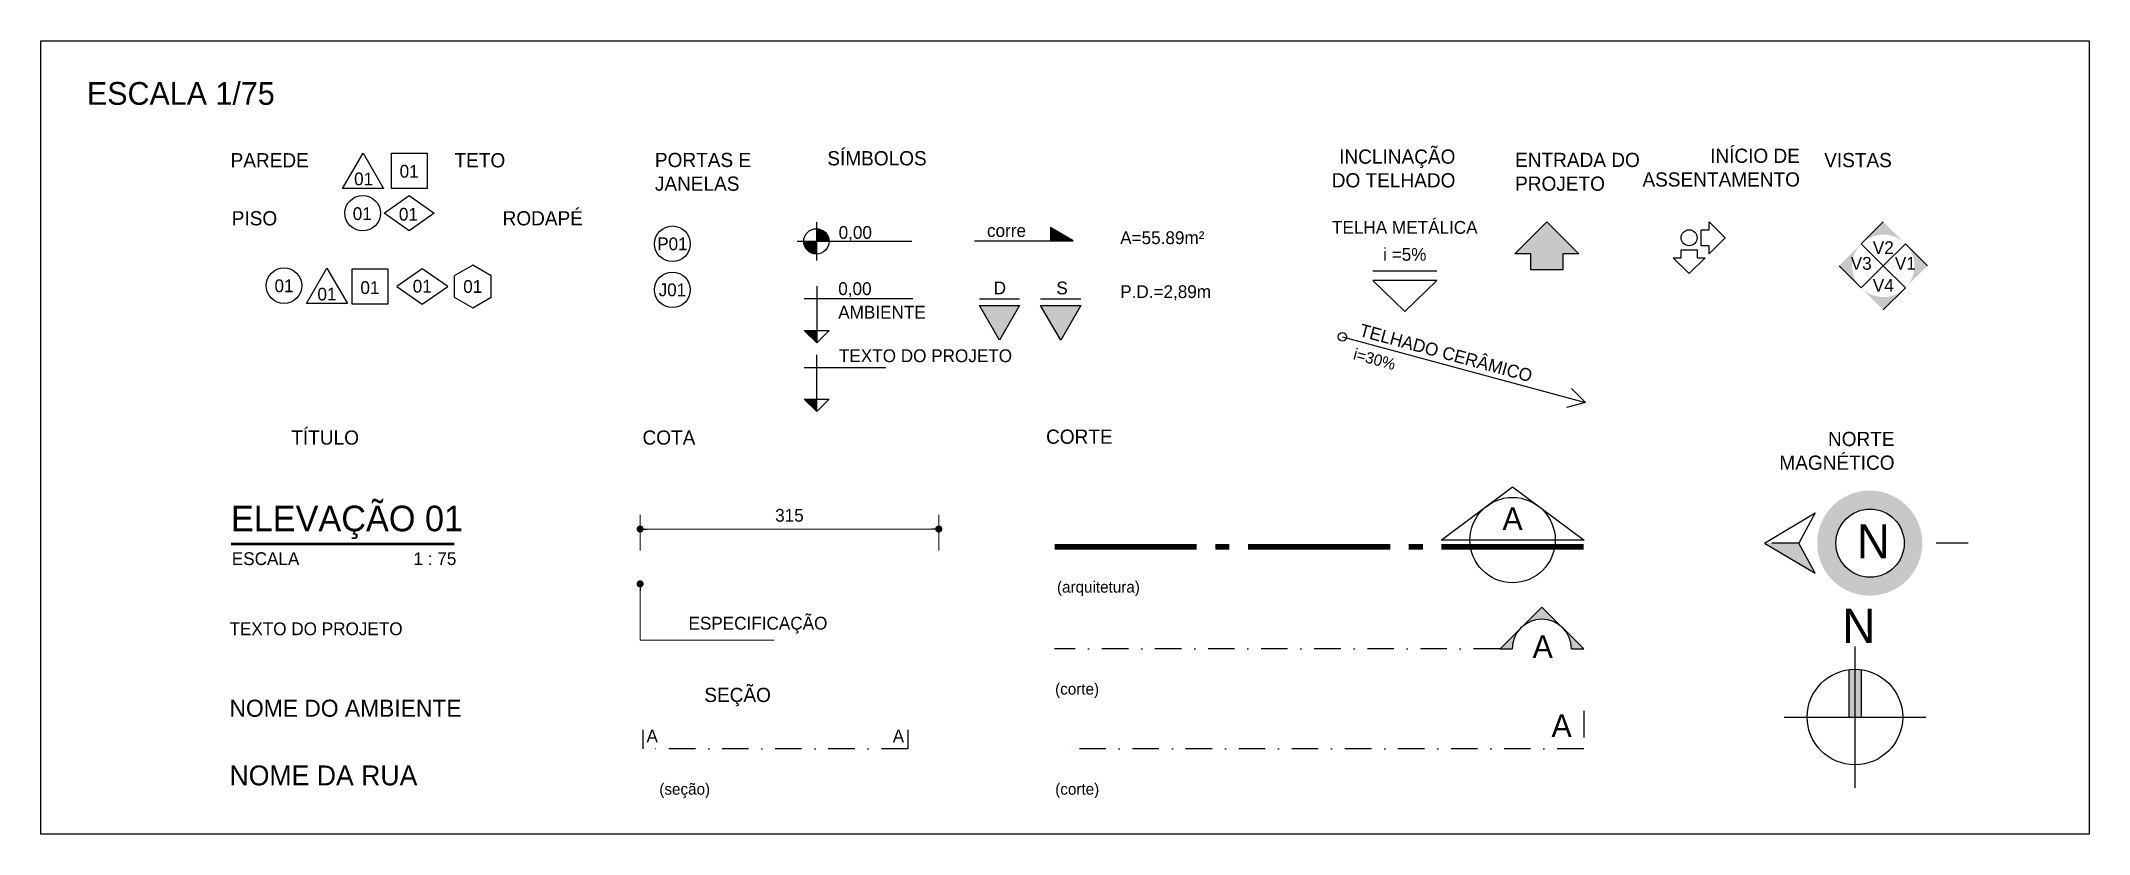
# Model space of a CAD drawing. Header units: centimetres. Extents: x 0 to 1302389, y -144212 to 85618.
# Drawn here: x 40301 to 42460, y -69626 to -68788 of the extents above; entities that cross this region are included whole.
import ezdxf
from ezdxf.enums import TextEntityAlignment as Align

# ---------------------------------------------------------------- set-up
doc = ezdxf.new("R2010")
doc.units = ezdxf.units.CM
doc.header["$LTSCALE"] = 4
doc.linetypes.add('DASHDOT', pattern=[25.4, 12.7, -6.35, 0, -6.35])
for name, color, linetype in [('0.6', 6, 'Continuous'), ('B-CORTE', 4, 'DASHDOT'), ('B-COTAS', 1, 'Continuous'), ('B-SIMBOLOS', 2, 'Continuous'), ('C-TEXTO-02', 2, 'Continuous')]:
    doc.layers.add(name, color=color, linetype=linetype)
doc.layers.add('C-TEXTO-01', color=2, linetype='Continuous', lineweight=20)
doc.layers.add('C-TEXTO-03', color=2, linetype='Continuous', lineweight=20)
doc.styles.add('Esc.75', font='ERASLGHT.TTF', dxfattribs={"height": 13.5})
doc.styles.add('RSA', font='arial.ttf')
doc.styles.add('S0', font='ERASDEMI.TTF')
doc.styles.add('S1', font='romans.shx', dxfattribs={"height": 100})
doc.styles.add('S2', font='romans.shx', dxfattribs={"height": 0.2})
doc.styles.add('Símbolos', font='ERASLGHT.TTF')
doc.dimstyles.new('ARQ75', dxfattribs={"dimscale": 75, "dimtxt": 13.5, "dimasz": 0.1, "dimexe": 0.2, "dimexo": 0.2, "dimgap": 0.1, "dimtad": 1, "dimzin": 12, "dimdsep": 46, "dimtxsty": 'Esc.75', "dimblk": 'DOT', "dimcen": 0.4, "dimclrd": 256, "dimclre": 256, "dimclrt": 2, "dimadec": 0, "dimazin": 0, "dimtfac": 1, "dimtix": 1, "dimtmove": 2, "dimatfit": 3, "dimldrblk": 'DOT', "dimfxl": 0.3, "dimfxlon": 1, "dimtolj": 1, "dimtzin": 12, "dimlwd": 9, "dimlwe": 9, "dimarcsym": 0})

msp = doc.modelspace()

# ---------------------------------------------------------------- texts
at = {"layer": 'B-COTAS', "color": 2, "insert": (40983.559, -69396.24), "char_height": 13.5, "attachment_point": 1, "style": 'Esc.75'}
msp.add_mtext('ESPECIFICAÇÃO', dxfattribs=at)
at = {"layer": 'C-TEXTO-01', "char_height": 13.5, "attachment_point": 7, "style": 'Símbolos'}
for s, insert in [('corre', (41298.331, -68995.505)), ('A=55.89m²', (41438.784, -69003.05)), ('P.D.=2,89m', (41438.784, -69062.31))]:
    msp.add_mtext(s, dxfattribs=dict(at, insert=insert))
at = {"layer": 'C-TEXTO-01', "attachment_point": 1, "style": 'Símbolos'}
for s, insert, char_height, width in [('TEXTO DO PROJETO', (41142.207, -69113.961), 13.5, 293.85658), ('TEXTO DO PROJETO', (40499.535, -69402.176), 13.5, 293.85658), ('A', (41873.61, -69415.772), 24, 33.85397), ('A', (41893.566, -69499.21), 24, 33.85397)]:
    msp.add_mtext(s, dxfattribs=dict(at, insert=insert, char_height=char_height, width=width))
at = {"layer": 'C-TEXTO-02', "insert": (40501.008, -69314.273), "char_height": 27, "attachment_point": 7, "style": 'Símbolos'}
msp.add_mtext('ELEVAÇÃO 01', dxfattribs=at)
at = {"layer": 'C-TEXTO-02', "attachment_point": 1, "style": 'Símbolos'}
for s, insert, char_height, width in [('ESCALA                        1 : 75', (40501.979, -69328.139), 13.5, 303.8115), ('NOME DO AMBIENTE', (40499.535, -69483.752), 18, 293.85658)]:
    msp.add_mtext(s, dxfattribs=dict(at, insert=insert, char_height=char_height, width=width))
at = {"layer": 'C-TEXTO-03', "attachment_point": 1, "style": 'Símbolos'}
for s, insert, char_height, width in [('A', (40939.262, -69515.39), 13.5, 15.44326), ('A', (41198.949, -69515.39), 13.5, 15.44326), ('NOME DA RUA', (40499.535, -69553.168), 21, 293.85658)]:
    msp.add_mtext(s, dxfattribs=dict(at, insert=insert, char_height=char_height, width=width))
at = {"layer": 'DEFPOINTS', "color": 9, "insert": (40349.214, -68856.181), "char_height": 24, "attachment_point": 7, "style": 'Símbolos'}
msp.add_mtext('ESCALA 1/75', dxfattribs=at)
at = {"layer": 'DEFPOINTS', "width": 135.38635, "attachment_point": 3, "style": 'Símbolos'}
for s, insert, char_height in [('\\A1;\\pxql;PAREDE', (40636.078, -68906.869), 15), ('\\A1;\\pxql;TETO', (40872.228, -68906.869), 15), ('\\A1;\\pxql;PORTAS E JANELAS', (41083.515, -68906.565), 15), ('\\A1;SÍMBOLOS', (41234.724, -68904.755), 15), ('INCLINAÇÃO\\PDO TELHADO', (41792.27, -68903.009), 15), ('\\pxql;ENTRADA DO\\PPROJETO', (41990.612, -68906.531), 15), ('INÍCIO DE \\PASSENTAMENTO', (42155.559, -68902.127), 15), ('{\\fAvantGarde Bk BT|b0|i0|c0|p34;VISTAS}', (42252.489, -68906.705), 15), ('\\A1;\\pxql;{\\fAvantGarde Bk BT|b0|i0|c0|p34;PISO}', (40637.284, -68968.107), 15), ('\\A1;RODAPÉ', (40872.228, -68968.107), 15), ('\\A1;{\\fAvantGarde Bk BT|b0|i0|c0|p34;TÍTULO}', (40636.078, -69199.536), 15), ('\\A1;\\pxql;COTA ', (41070.457, -69199.536), 15), ('{\\fAvantGarde Bk BT|b0|i0|c0|p34;CORTE }', (41430.831, -69198.598), 15), ('NORTE MAGNÉTICO', (42255.343, -69201.032), 15), ('{\\fAvantGarde Bk BT|b0|i0|c0|p34;(arquitetura)}', (41459.553, -69358.712), 12), ('{\\fAvantGarde Bk BT|b0|i0|c0|p34;SEÇÃO}', (41070.457, -69471.184), 15), ('{\\fAvantGarde Bk BT|b0|i0|c0|p34;(corte)}', (41416.512, -69466.337), 12), ('(seção)', (41006.335, -69572.031), 12), ('{\\fAvantGarde Bk BT|b0|i0|c0|p34;(corte)}', (41416.645, -69572.031), 12)]:
    msp.add_mtext(s, dxfattribs=dict(at, insert=insert, char_height=char_height))

# ---------------------------------------------------------------- blocks, each defined once
blk = doc.blocks.new('PADRÃO - ESPECIFICAÇÕES')
blk.add_lwpolyline([(-168, 276), (-24, 26), (-312, 26), (-168, 276)])
for points in [[(31, 276), (281, 276), (281, 26), (31, 26)], [(-19, -147), (156, -22), (331, -147), (156, -272)]]:
    blk.add_lwpolyline(points, close=True)
blk.add_circle((-171, -147), 125)
at = {"style": 'S1'}
for tag, p in [('PAREDE', (-164, 50)), ('TETO', (156, 103)), ('PISO', (-151, -195)), ('RODAPÉ', (156, -217))]:
    blk.add_attdef(tag, text='', height=100, dxfattribs=at).set_placement(p, align=Align.CENTER)
blk = doc.blocks.new('*U32')
blk.add_lwpolyline([(0.288, 0), (-0.288, 0), (0, 0.498)], close=True)
at = {"style": 'S2'}
blk.add_attdef('PAREDE', text='', height=0.2, dxfattribs=at).set_placement((0, 0.041), align=Align.CENTER)
blk = doc.blocks.new('PADRÃO - PISO')
blk.add_circle((0, 0), 0.25)
at = {"style": 'S2'}
blk.add_attdef('PISO', text='', height=0.2, dxfattribs=at).set_placement((0, -0.092), align=Align.CENTER)
blk = doc.blocks.new('PADRÃO - TETO')
blk.add_lwpolyline([(-0.25, -0.25), (-0.25, 0.25), (0.25, 0.25), (0.25, -0.25)], close=True)
at = {"style": 'S2'}
blk.add_attdef('TETO', text='', height=0.2, dxfattribs=at).set_placement((0, -0.105), align=Align.CENTER)
blk = doc.blocks.new('*U45')
blk.add_lwpolyline([(0.359, 0.25), (0, 0.5), (0, 0.5), (-0.359, 0.25), (-0.359, 0.25), (0, 0), (0.359, 0.25)])
at = {"style": 'S2'}
blk.add_attdef('RODAPÉ', text='', height=0.2, dxfattribs=at).set_placement((0, 0.145), align=Align.CENTER)
blk = doc.blocks.new('PADRÃO - DIVERSOS')
blk.add_lwpolyline([(0, 0.3), (-0.26, 0.15), (-0.26, -0.15), (0, -0.3), (0.26, -0.15), (0.26, 0.15)], close=True)
at = {"style": 'S2'}
blk.add_attdef('DIVERSOS', text='', height=0.2, dxfattribs=at).set_placement((0, -0.092), align=Align.CENTER)
blk = doc.blocks.new('*U42')
blk.add_hatch(color=256).paths.add_polyline_path([(0.485, 0.485), (0.97, 0), (0.485, -0.485, 0.414214)])
for p, q in [((0.485, 0.485), (0, 0)), ((0.97, 0), (0.485, 0.485)), ((0, 0), (0.485, -0.485))]:
    blk.add_line(p, q)
at = {"layer": 'B-SIMBOLOS', "style": 'S2'}
blk.add_attdef('V1-V2-V3-V4', text='', height=0.2, dxfattribs=at).set_placement((0.485, -0.086), align=Align.CENTER)
blk = doc.blocks.new('*U29')
blk.add_hatch(color=256).paths.add_polyline_path([(0.485, -0.485), (0, -0.97), (-0.485, -0.485, 0.414214)])
for p, q in [((0, 0), (-0.485, -0.485)), ((0.485, -0.485), (0, 0)), ((0, -0.97), (0.485, -0.485))]:
    blk.add_line(p, q)
at = {"layer": 'B-SIMBOLOS', "style": 'S2'}
blk.add_attdef('V1-V2-V3-V4', text='', height=0.2, dxfattribs=at).set_placement((0, -0.571), align=Align.CENTER)
blk = doc.blocks.new('*U30')
blk.add_hatch(color=256).paths.add_polyline_path([(-0.485, -0.485), (-0.97, 0), (-0.485, 0.485, 0.414214)])
for p, q in [((0, 0), (-0.485, 0.485)), ((-0.485, -0.485), (0, 0)), ((-0.97, 0), (-0.485, -0.485))]:
    blk.add_line(p, q)
at = {"layer": 'B-SIMBOLOS', "style": 'S2'}
blk.add_attdef('V1-V2-V3-V4', text='', height=0.2, dxfattribs=at).set_placement((-0.485, -0.086), align=Align.CENTER)
blk = doc.blocks.new('*U31')
blk.add_hatch(color=256).paths.add_polyline_path([(-0.485, 0.485), (0, 0.97), (0.485, 0.485, 0.414214)])
for p, q in [((0, 0.97), (-0.485, 0.485)), ((-0.485, 0.485), (0, 0)), ((0, 0), (0.485, 0.485))]:
    blk.add_line(p, q)
at = {"layer": 'B-SIMBOLOS', "style": 'S2'}
blk.add_attdef('V1-V2-V3-V4', text='', height=0.2, dxfattribs=at).set_placement((0, 0.399), align=Align.CENTER)
blk = doc.blocks.new('*U21')
h = blk.add_hatch(color=256)
h.paths.add_polyline_path([(0.269, 0.178), (0.269, 0), (0.447, 0, 0.414214)])
h.paths.add_polyline_path([(0.269, 0), (0.091, 0, 0.414214), (0.269, -0.178)])
for p, q in [((1.61, 0), (0, 0)), ((0.269, 0.269), (0.269, -0.269))]:
    blk.add_line(p, q)
blk.add_circle((0.269, 0), 0.178)
at = {"style": 'S2'}
blk.add_attdef('NÍVEL', (0.582, 0.036), '', height=0.2, dxfattribs=at)
blk = doc.blocks.new('PADRÃO - NIVEL AMBIENTE1')
blk.add_hatch(color=256).paths.add_polyline_path([(0.269, -0.447), (0.095, -0.447), (0.269, -0.62)])
for p, q in [((0.269, 0.178), (0.269, -0.62)), ((1.621, 0), (0.091, 0)), ((0.269, -0.62), (0.095, -0.447)), ((0.095, -0.447), (0.443, -0.447)), ((0.269, -0.62), (0.443, -0.447))]:
    blk.add_line(p, q)
at = {"style": 'S2'}
for tag, p in [('NÍVEL', (0.572, 0.051)), ('AMBIENTE', (0.572, -0.28))]:
    blk.add_attdef(tag, p, '', height=0.2, dxfattribs=at)
blk = doc.blocks.new('*U33')
blk.add_line((-0.45, 0.573), (0.45, 0.573))
blk.add_lwpolyline([(0, 0), (0.45, 0.433), (-0.45, 0.433)], close=True)
at = {"style": 'S2'}
for tag, p in [('COBERTURA', (0, 1.092)), ('INCLINAÇÃO', (0, 0.713))]:
    blk.add_attdef(tag, text='', height=0.2, dxfattribs=at).set_placement(p, align=Align.CENTER)
blk = doc.blocks.new('*U48')
blk.add_line((-1779.84, 292.55), (-1792.34, 292.55))
blk.add_lwpolyline([(-1786.09, 279.72), (-1792.34, 290.55), (-1779.84, 290.55)], close=True)
at = {"layer": 'C-TEXTO-01', "style": 'Símbolos'}
blk.add_text('S', height=4, dxfattribs=at).set_placement((-1787.45, 294.03))
blk = doc.blocks.new('*U47')
blk.add_line((6.25, 12.83), (-6.25, 12.83))
blk.add_lwpolyline([(0, 0), (-6.25, 10.83), (6.25, 10.83)], close=True)
at = {"layer": 'C-TEXTO-01', "style": 'Símbolos'}
blk.add_text('D', height=4, dxfattribs=at).set_placement((-1.82, 14.31))
blk = doc.blocks.new('DOT')
at = {"color": 0, "linetype": 'ByBlock'}
blk.add_line((-0.5, 0), (-1, 0), dxfattribs=at)
at = {"color": 0, "linetype": 'ByBlock', "const_width": 0.5}
blk.add_lwpolyline([(-0.25, 0, 1), (0.25, 0, 1)], format="xyb", close=True, dxfattribs=at)
blk = doc.blocks.new('*D50')
at = {"layer": 'B-COTAS', "lineweight": 9, "transparency": 16777216}
for p, q in [((40932.5, -69326.1), (40932.5, -69288.6)), ((40940, -69303.6), (41240, -69303.6)), ((41247.5, -69326.1), (41247.5, -69288.6))]:
    blk.add_line(p, q, dxfattribs=at)
at = {"layer": 'DEFPOINTS', "color": 0, "transparency": 16777216}
for p in [(41247.5, -69303.6), (40932.5, -69421), (41247.5, -69421.1)]:
    blk.add_point(p, dxfattribs=at)
at = {"layer": 'B-COTAS', "lineweight": 9, "transparency": 16777216, "xscale": 7.5, "yscale": 7.5, "zscale": 7.5, "rotation": 180}
blk.add_blockref('DOT', (40932.5, -69303.6), dxfattribs=at)
at = {"layer": 'B-COTAS', "lineweight": 9, "transparency": 16777216, "xscale": 7.5, "yscale": 7.5, "zscale": 7.5}
blk.add_blockref('DOT', (41247.5, -69303.6), dxfattribs=at)
at = {"layer": 'B-COTAS', "color": 2, "transparency": 16777216, "insert": (41090, -69289.2), "char_height": 13.5, "attachment_point": 5, "style": 'Esc.75'}
blk.add_mtext('\\A1;315', dxfattribs=at)
blk = doc.blocks.new('_Dot')
at = {"color": 0, "linetype": 'ByBlock', "lineweight": -2}
blk.add_line((-0.5, 0), (-1, 0), dxfattribs=at)
at = {"color": 0, "linetype": 'ByBlock', "const_width": 0.5}
blk.add_lwpolyline([(-0.25, 0, 1), (0.25, 0, 1)], format="xyb", close=True, dxfattribs=at)
blk = doc.blocks.new('A$C114277C9')
h = blk.add_hatch(color=256)
h.dxf.hatch_style = 1
h.paths.add_polyline_path([(852, 148), (852, 0), (1109, 0)])
for p, q in [((0, 0), (1109, 0)), ((1109, 0), (852, 148)), ((852, 148), (852, 0))]:
    blk.add_line(p, q)
blk = doc.blocks.new('JANELA')
blk.add_circle((0, 0), 31.2)
at = {"color": 7, "style": 'RSA'}
blk.add_attdef('J', text='', height=20, dxfattribs=at).set_placement((0, 0), align=Align.MIDDLE_CENTER)
blk = doc.blocks.new('SENTIDO INCL')
for p, q in [((0, 0), (295, 0)), ((295, 0), (275.1, 11.5)), ((295, 0), (275.1, -11.5))]:
    blk.add_line(p, q)
blk.add_circle((0, 0), 5)
at = {"color": 7, "style": 'RSA'}
for tag, p in [('SENTIDO', (17.9, 6)), ('INCLINAÇÃO', (18.3, -22.1))]:
    blk.add_attdef(tag, p, '', height=15, dxfattribs=at)
blk = doc.blocks.new('*U28')
for p, q in [((-0.5, 0.25), (0, 0.75)), ((0, 0.75), (0.5, 0.25)), ((-0.25, 0.25), (-0.5, 0.25)), ((-0.25, 0), (-0.25, 0.25)), ((0.25, 0), (-0.25, 0)), ((0.5, 0.25), (0.25, 0.25)), ((0.25, 0.25), (0.25, 0))]:
    blk.add_line(p, q)
blk = doc.blocks.new('*U41')
for p, q in [((0.187, -0.125), (0.187, 0.125)), ((0.187, 0.125), (0.312, 0.125)), ((0.312, 0.25), (0.562, 0)), ((0.312, 0.125), (0.312, 0.25)), ((0.562, 0), (0.312, -0.25)), ((0, -0.562), (-0.25, -0.313)), ((-0.25, -0.313), (-0.125, -0.313)), ((-0.125, -0.313), (-0.125, -0.187)), ((-0.125, -0.187), (0.125, -0.187)), ((0.25, -0.313), (0, -0.562)), ((0.125, -0.187), (0.125, -0.313)), ((0.125, -0.313), (0.25, -0.313)), ((0.312, -0.125), (0.187, -0.125)), ((0.312, -0.25), (0.312, -0.125))]:
    blk.add_line(p, q)
blk.add_circle((0, 0), 0.125)
blk = doc.blocks.new('*U40')
blk.add_lwpolyline([(40.25, 5.28), (46.53, 0.6), (33.97, 0.6)], close=True)
at = {"ltscale": 0.7, "const_width": 0.5}
for points in [[(12.5, 0), (0, 0)], [(15.37, 0), (14.12, 0)], [(29.5, 0), (17, 0)], [(32.37, 0), (31.12, 0)], [(46.5, 0), (34, 0)]]:
    blk.add_lwpolyline(points, dxfattribs=at)
blk.add_circle((40.25, 0.6), 3.75)
at = {"style": 'S0'}
blk.add_attdef('LETRA_CORTE', text='', height=2, dxfattribs=at).set_placement((40.25, 2.48), align=Align.MIDDLE_CENTER)
blk = doc.blocks.new('A$C7EF14637')
at = {"layer": 'B-SIMBOLOS'}
h = blk.add_hatch(color=251, dxfattribs=at)
h.dxf.hatch_style = 1
h.set_gradient(color1=(90, 98, 114), color2=(235, 235, 235), tint=0.01, name='INVCYLINDER')
h.paths.add_polyline_path([(48.32, -14.64, 1), (25.76, 14.63, 1)])
h.paths.add_polyline_path([(27.68, 12.14, -1), (46.4, -12.15, -1)], flags=16)
h.paths.add_polyline_path([(29.67, 9.56, -1), (44.42, -9.58, -1)], flags=0)
h.paths.add_polyline_path([(35.01, -8.05), (33.9, -6.62), (37.87, 5.17), (29.68, -1.14), (28.69, 0.14), (39.1, 8.16), (40.16, 6.77), (36.19, -5.04), (44.39, 1.29), (45.41, -0.04)], flags=0)
h = blk.add_hatch(color=251, dxfattribs=at)
h.dxf.hatch_style = 1
h.set_gradient(color1=(90, 98, 114), color2=(235, 235, 235), tint=0.01, name='INVCYLINDER')
h.paths.add_polyline_path([(46.4, -12.15, 1), (27.68, 12.14, 1)])
h.paths.add_polyline_path([(29.67, 9.56, -1), (44.42, -9.58, -1)], flags=16)
h.paths.add_polyline_path([(35.01, -8.05), (33.9, -6.62), (37.87, 5.17), (29.68, -1.14), (28.69, 0.14), (39.1, 8.16), (40.16, 6.77), (36.19, -5.04), (44.39, 1.29), (45.41, -0.04)], flags=0)
blk.add_hatch(color=256, dxfattribs=at).paths.add_polyline_path([(0, 0), (17.83, -10.63), (12.08, 0)])
for p, q in [((0, 0), (17.83, 10.63)), ((17.83, 10.63), (12.08, 0)), ((0, 0), (17.83, -10.63)), ((12.08, 0), (2.63, 0)), ((17.83, -10.63), (12.08, 0)), ((71.68, 0), (60.42, 0))]:
    blk.add_line(p, q, dxfattribs=at)
blk.add_circle((37.16, -0.02), 11.99, dxfattribs=at)
at = {"layer": 'C-TEXTO-03', "insert": (32.52, 6.64), "char_height": 12, "width": 11.9206, "attachment_point": 1, "style": 'Símbolos'}
blk.add_mtext('N', dxfattribs=at)
blk = doc.blocks.new('A$C6AB97AFF')
at = {"layer": 'B-SIMBOLOS'}
h = blk.add_hatch(color=252, dxfattribs=at)
h.set_gradient(color1=(132, 132, 132), one_color=1, tint=1, name='INVCURVED')
h.paths.add_polyline_path([(2.19, 16.65, 0.032761), (0, 16.79), (0, 0), (2.19, 0)])
h.paths.add_polyline_path([(0, 16.79, 0.032761), (-2.19, 16.65), (-2.19, 0), (0, 0)])
for p, q in [((0, 24.86), (0, -24.86)), ((-2.19, 16.65), (-2.19, 0)), ((2.19, 16.65), (2.19, 0)), ((-24.86, 0), (24.86, 0))]:
    blk.add_line(p, q, dxfattribs=at)
blk.add_circle((0, 0), 16.79, dxfattribs=at)
at = {"layer": 'C-TEXTO-03', "insert": (-4.41, 38.08), "char_height": 12, "width": 11.9206, "attachment_point": 1, "style": 'Símbolos'}
blk.add_mtext('N', dxfattribs=at)
blk = doc.blocks.new('A$C4B335074')
at = {"layer": 'B-CORTE', "linetype": 'Continuous'}
h = blk.add_hatch(color=256, dxfattribs=at)
h.paths.add_polyline_path([(14.71, 14.71), (7.35, 7.35, -0.414214), (22.06, 7.35)])
h.paths.add_polyline_path([(22.06, 7.35, -0.198912), (25.11, 0), (29.42, 0)])
h.paths.add_polyline_path([(7.35, 7.35), (0, 0), (4.31, 0, -0.198912)])
for p, q in [((14.71, 14.71), (0, 0)), ((29.42, 0), (14.71, 14.71)), ((0, 0), (4.31, 0)), ((25.11, 0), (29.42, 0))]:
    blk.add_line(p, q, dxfattribs=at)
at = {"layer": 'B-CORTE', "linetype": 'Continuous', "ltscale": 0.4}
blk.add_arc((14.71, 0), 10.4, 0, 180, dxfattribs=at)
blk = doc.blocks.new('NÍVEL 75')
at = {"layer": 'B-SIMBOLOS'}
h = blk.add_hatch(color=256, dxfattribs=at)
h.dxf.hatch_style = 1
h.paths.add_polyline_path([(41105.7, -69166.7), (41118.8, -69179.7), (41118.8, -69166.7)])
blk.add_line((41105.4, -69133.2), (41191.5, -69133.2), dxfattribs=at)
blk.add_lwpolyline([(41118.8, -69179.7), (41105.7, -69166.7), (41131.8, -69166.7), (41118.8, -69179.7), (41118.8, -69119.9)], dxfattribs=at)

# ---------------------------------------------------------------- dimensions: what is measured, and where the dimension line sits
at = {"layer": 'B-COTAS'}
dim = msp.add_linear_dim(base=(41247.543, -69303.619), p1=(40932.543, -69421.044), p2=(41247.543, -69421.079), dimstyle='ARQ75', dxfattribs=at)
dim.commit()
dim.dimension.update_dxf_attribs({"geometry": '*D50', "text_midpoint": (41090.043, -69289.203)})

# ---------------------------------------------------------------- hatches: boundary and pattern name
at = {"layer": 'B-SIMBOLOS'}
h = msp.add_hatch(color=256, dxfattribs=at)
h.dxf.hatch_style = 1
h.paths.add_polyline_path([(41888.758, -68979.26), (41855.008, -69013.01), (41871.883, -69013.01), (41871.883, -69029.885), (41905.633, -69029.885), (41905.633, -69013.01), (41922.508, -69013.01)])
h = msp.add_hatch(color=256, dxfattribs=at)
h.dxf.hatch_style = 1
h.paths.add_polyline_path([(41332.59, -69067.625), (41290.403, -69067.625), (41311.496, -69104.16)])
h = msp.add_hatch(color=256, dxfattribs=at)
h.dxf.hatch_style = 1
h.paths.add_polyline_path([(41397.097, -69067.633), (41354.909, -69067.633), (41376.003, -69104.168)])

# ---------------------------------------------------------------- linework, layer by layer
at = {"layer": 'B-CORTE', "ltscale": 0.55}
msp.add_line((41839.297, -69430.076), (41369.544, -69430.076), dxfattribs=at)
for points in [[(41927.544, -69495.649), (41927.544, -69535.77), (41369.544, -69535.77)], [(41214.856, -69515.709), (41214.856, -69535.77), (40935.856, -69535.77), (40935.856, -69515.709)]]:
    msp.add_lwpolyline(points, dxfattribs=at)
at = {"layer": 'C-TEXTO-01', "const_width": 3}
msp.add_lwpolyline([(40501.008, -69319.444), (40736.513, -69319.444)], dxfattribs=at)
at = {"layer": 'DEFPOINTS', "color": 9}
msp.add_lwpolyline([(40300.736, -68788.412), (42460.434, -68788.412), (42460.434, -69625.583), (40300.736, -69625.583)], close=True, dxfattribs=at)

# ---------------------------------------------------------------- block references
at = {"layer": '0.6'}
msp.add_blockref('NÍVEL 75', (0, 0), dxfattribs=at)
at = {"layer": 'B-CORTE', "xscale": 3, "yscale": 3, "zscale": 3}
msp.add_blockref('A$C4B335074', (41839.297, -69430.076), dxfattribs=at)
at = {"layer": 'B-SIMBOLOS'}
ref = msp.add_blockref('PADRÃO - ESPECIFICAÇÕES', (40665.665, -68948.232), dxfattribs=dict(at, xscale=0.150000000030559, yscale=0.150000000030559, zscale=0.150000000030559))
ref.add_attrib('RODAPÉ', '01', dxfattribs={"layer": 'C-TEXTO-01', "height": 13.5, "style": 'Símbolos'}).set_placement((40688.204, -68978.134), align=Align.CENTER)
ref.add_attrib('TETO', '01', dxfattribs={"layer": 'C-TEXTO-01', "height": 13.5, "style": 'Símbolos'}).set_placement((40688.998, -68932.732), align=Align.CENTER)
ref.add_attrib('PISO', '01', dxfattribs={"layer": 'C-TEXTO-01', "height": 13.5, "style": 'Símbolos'}).set_placement((40639.549, -68977.471), align=Align.CENTER)
ref.add_attrib('PAREDE', '01', dxfattribs={"layer": 'C-TEXTO-01', "height": 13.5, "style": 'Símbolos'}).set_placement((40640.996, -68940.804), align=Align.CENTER)
ref = msp.add_blockref('*U21', (41098.247, -68999.995), dxfattribs=dict(at, xscale=75, yscale=75, zscale=75))
ref.add_attrib('NÍVEL', '0,00', (41141.878, -68997.305), dxfattribs={"layer": 'C-TEXTO-01', "height": 13.5, "style": 'Esc.75'})
ref = msp.add_blockref('*U33', (41738.907, -69073.889), dxfattribs=dict(at, xscale=75, yscale=75, zscale=75))
ref.add_attrib('COBERTURA', 'TELHA METÁLICA', dxfattribs={"layer": 'C-TEXTO-01', "height": 13.5, "style": 'Símbolos'}).set_placement((41738.907, -68991.978), align=Align.CENTER)
ref.add_attrib('INCLINAÇÃO', 'i =5%', dxfattribs={"layer": 'C-TEXTO-01', "height": 13.5, "style": 'Símbolos'}).set_placement((41738.907, -69020.411), align=Align.CENTER)
for name, p, xscale, yscale, zscale in [('*U28', (41888.758, -69029.885), 67.5, 67.5, 67.5), ('*U41', (42038.744, -68996.135), 67.5, 67.5, 67.5), ('A$C114277C9', (41285.294, -68999.346), 0.09375, 0.09375, 0.09375), ('*U47', (41311.496, -69104.16), 3.375, 3.375, 3.375), ('*U48', (47404.072, -70048.23), 3.375, 3.375, 3.375)]:
    msp.add_blockref(name, p, dxfattribs=dict(at, xscale=xscale, yscale=yscale, zscale=zscale))
ref = msp.add_blockref('*U31', (42243.461, -69025.813), dxfattribs=dict(at, xscale=48, yscale=48, zscale=48))
ref.add_attrib('V1-V2-V3-V4', 'V2', dxfattribs={"layer": 'C-TEXTO-01', "height": 13.5, "style": 'Símbolos'}).set_placement((42243.461, -69006.644), align=Align.MIDDLE_CENTER)
ref = msp.add_blockref('JANELA', (40966.587, -69002.551), dxfattribs=dict(at, xscale=0.602678571434808, yscale=0.602678571434808, zscale=0.602678571434808))
ref.add_attrib('J', 'P01', dxfattribs={"layer": 'C-TEXTO-01', "color": 1, "height": 13.5, "style": 'Símbolos'}).set_placement((40966.588, -69002.55), align=Align.MIDDLE_CENTER)
ref = msp.add_blockref('*U30', (42243.461, -69025.813), dxfattribs=dict(at, xscale=48, yscale=48, zscale=48))
ref.add_attrib('V1-V2-V3-V4', 'V3', dxfattribs={"layer": 'C-TEXTO-01', "height": 13.5, "style": 'Símbolos'}).set_placement((42220.184, -69029.921), align=Align.CENTER)
ref = msp.add_blockref('*U42', (42243.461, -69025.813), dxfattribs=dict(at, xscale=48, yscale=48, zscale=48))
ref.add_attrib('V1-V2-V3-V4', 'V1', dxfattribs={"layer": 'C-TEXTO-01', "height": 13.5, "style": 'Símbolos'}).set_placement((42266.738, -69029.921), align=Align.CENTER)
ref = msp.add_blockref('PADRÃO - PISO', (40557.061, -69046.749), dxfattribs=dict(at, xscale=75, yscale=75, zscale=75))
ref.add_attrib('PISO', '01', dxfattribs={"layer": 'C-TEXTO-01', "height": 13.5, "style": 'Símbolos'}).set_placement((40557.061, -69053.618), align=Align.CENTER)
ref = msp.add_blockref('*U32', (40602.315, -69065.499), dxfattribs=dict(at, xscale=75, yscale=75, zscale=75))
ref.add_attrib('PAREDE', '01', dxfattribs={"layer": 'C-TEXTO-01', "height": 13.5, "style": 'Símbolos'}).set_placement((40602.315, -69062.389), align=Align.CENTER)
ref = msp.add_blockref('PADRÃO - TETO', (40647.611, -69047.616), dxfattribs=dict(at, xscale=75, yscale=75, zscale=75))
ref.add_attrib('TETO', '01', dxfattribs={"layer": 'C-TEXTO-01', "height": 13.5, "style": 'Símbolos'}).set_placement((40647.611, -69055.521), align=Align.CENTER)
ref = msp.add_blockref('*U45', (40702.775, -69066.366), dxfattribs=dict(at, xscale=75, yscale=75, zscale=75))
ref.add_attrib('RODAPÉ', '01', dxfattribs={"layer": 'C-TEXTO-01', "height": 13.5, "style": 'Símbolos'}).set_placement((40702.775, -69054.04), align=Align.CENTER)
ref = msp.add_blockref('PADRÃO - DIVERSOS', (40756.04, -69047.468), dxfattribs=dict(at, xscale=75, yscale=75, zscale=75))
ref.add_attrib('DIVERSOS', '01', dxfattribs={"layer": 'C-TEXTO-01', "height": 13.5, "style": 'Símbolos'}).set_placement((40756.04, -69054.337), align=Align.CENTER)
ref = msp.add_blockref('JANELA', (40966.587, -69051.144), dxfattribs=dict(at, xscale=0.602678571434808, yscale=0.602678571434808, zscale=0.602678571434808))
ref.add_attrib('J', 'J01', dxfattribs={"layer": 'C-TEXTO-01', "color": 1, "height": 13.5, "style": 'Símbolos'}).set_placement((40966.588, -69051.143), align=Align.MIDDLE_CENTER)
ref = msp.add_blockref('PADRÃO - NIVEL AMBIENTE1', (41098.574, -69060.473), dxfattribs=dict(at, xscale=75, yscale=75, zscale=75))
ref.add_attrib('NÍVEL', '0,00', (41141.481, -69056.647), dxfattribs={"layer": 'C-TEXTO-01', "height": 13.5, "style": 'Símbolos'})
ref.add_attrib('AMBIENTE', 'AMBIENTE', (41141.481, -69081.495), dxfattribs={"layer": 'C-TEXTO-01', "height": 13.5, "style": 'Símbolos'})
ref = msp.add_blockref('*U29', (42243.461, -69025.813), dxfattribs=dict(at, xscale=48, yscale=48, zscale=48))
ref.add_attrib('V1-V2-V3-V4', 'V4', dxfattribs={"layer": 'C-TEXTO-01', "height": 13.5, "style": 'Símbolos'}).set_placement((42243.461, -69053.198), align=Align.CENTER)
ref = msp.add_blockref('SENTIDO INCL', (41673.069, -69100.719), dxfattribs=dict(at, xscale=0.8999999999706341, yscale=0.8999999999706341, zscale=0.8999999999706341, rotation=344.8662196923002))
ref.add_attrib('INCLINAÇÃO', 'i=30%', (41683.732, -69124.213), dxfattribs={"layer": 'C-TEXTO-01', "height": 12, "rotation": 344.86622, "style": 'Símbolos'})
ref.add_attrib('SENTIDO', 'TELHADO CERÂMICO', (41690.006, -69099.741), dxfattribs={"layer": 'C-TEXTO-01', "height": 13.5, "rotation": 344.86622, "style": 'Símbolos'})
ref = msp.add_blockref('*U40', (41369.544, -69322.45), dxfattribs=dict(at, xscale=12, yscale=12, zscale=12))
ref.add_attrib('LETRA_CORTE', 'A', dxfattribs={"layer": 'C-TEXTO-01', "lineweight": -2, "height": 24, "style": 'Símbolos'}).set_placement((41852.544, -69292.75), align=Align.MIDDLE_CENTER)
at = {"layer": 'C-TEXTO-03', "xscale": 3, "yscale": 3, "zscale": 3}
for name, p in [('A$C7EF14637', (42118.059, -69318.471)), ('A$C6AB97AFF', (42213.587, -69502.052))]:
    msp.add_blockref(name, p, dxfattribs=at)

msp.set_redraw_order([(e.dxf.handle, doc.entitydb.next_handle()) for e in msp.query("TEXT MTEXT ATTDEF DIMENSION ARC_DIMENSION")])  # texts and dimensions are drawn at this point

# ---------------------------------------------------------------- leaders
at = {"layer": 'B-COTAS', "annotation_type": 0, "has_hookline": 1, "hookline_direction": 0}
msp.add_leader([(40932.543, -69361.491), (40932.543, -69421.044), (41065.284, -69421.044)], dimstyle='ARQ75', dxfattribs=at)

doc.saveas('drawing.dxf')
